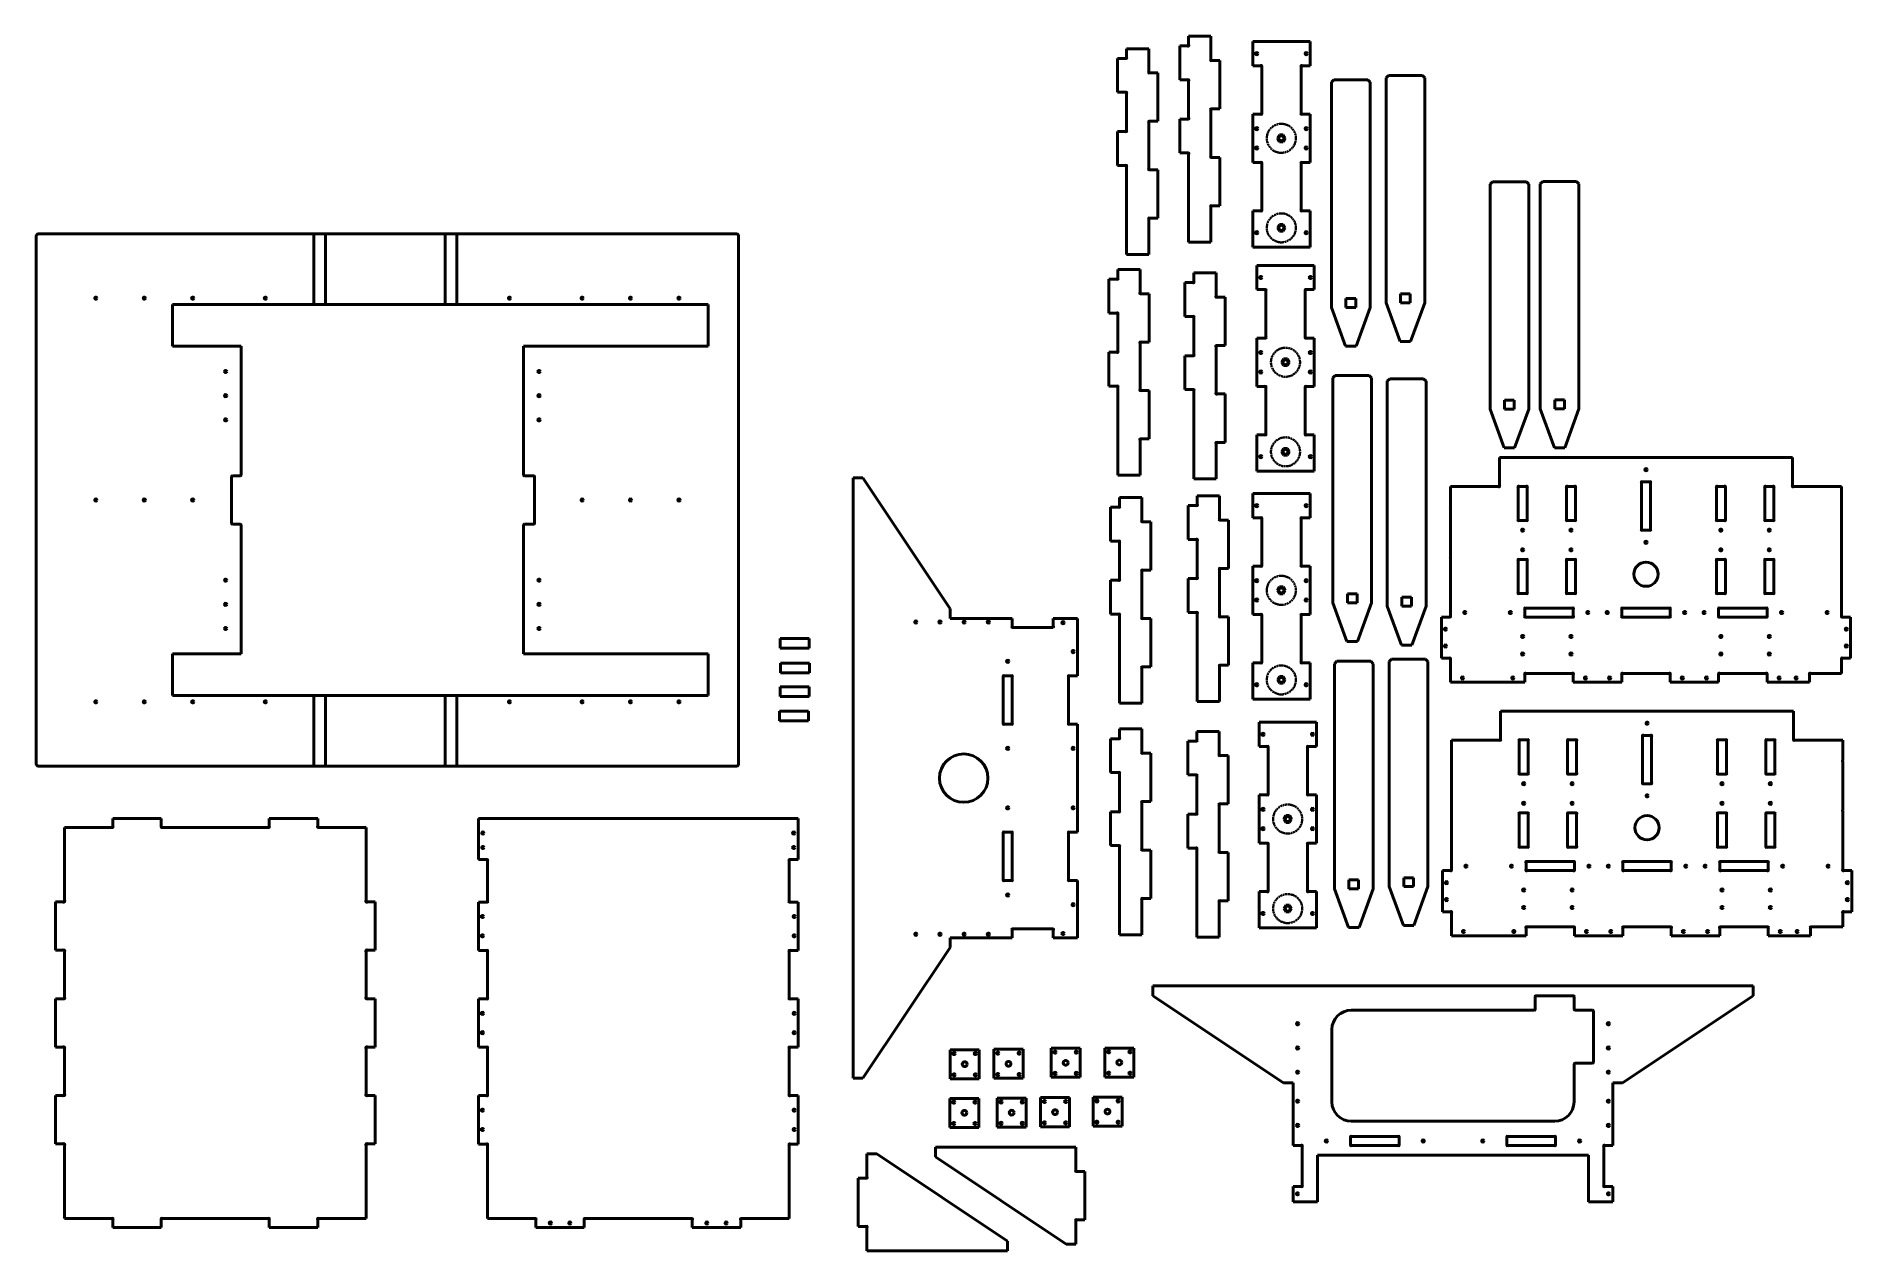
# Model space of a CAD drawing. Header units: millimetres. Extents: x 28 to 3776, y 77 to 2586.
import ezdxf

# ---------------------------------------------------------------- set-up
doc = ezdxf.new("R2010")
doc.units = ezdxf.units.MM
doc.linetypes.add('DASHED', pattern=[0.2068, 0.1655, -0.0413])
doc.layers.add('Masqué (ISO)', color=7, linetype='DASHED', lineweight=35)
doc.layers.add('Visible (ISO)', color=7, linetype='Continuous', lineweight=50)

msp = doc.modelspace()

# ---------------------------------------------------------------- linework, layer by layer
at = {"layer": 'Masqué (ISO)', "ltscale": 25.31909}
for centre in [(2598.7, 2375.2), (2598.7, 2190.2), (2607.3, 1912.6), (2607.3, 1727.6), (2598.7, 1441.4), (2598.7, 1256.4), (2611.8, 969), (2611.8, 784)]:
    msp.add_circle(centre, 30, dxfattribs=at)
at = {"layer": 'Visible (ISO)'}
for p, q in [((2279.2, 2560.3), (2279.2, 2542.5)), ((2325.1, 2560.3), (2279.2, 2560.3)), ((2325.1, 2512.5), (2325.1, 2560.3)), ((2405.1, 2565.9), (2388.8, 2565.9)), ((2388.8, 2565.9), (2388.8, 2495.9)), ((2407.3, 2585.9), (2407.3, 2568.2)), ((2453.2, 2585.9), (2407.3, 2585.9)), ((2453.2, 2538.2), (2453.2, 2585.9)), ((2539.7, 2575.2), (2539.7, 2525.2)), ((2658.2, 2575.2), (2539.7, 2575.2)), ((2658.2, 2525.2), (2658.2, 2575.2)), ((2277, 2540.3), (2260.7, 2540.3)), ((2260.7, 2540.3), (2260.7, 2470.3)), ((2471.8, 2535.9), (2455.4, 2535.9)), ((2471.8, 2435.9), (2471.8, 2535.9)), ((2539.7, 2525.2), (2556, 2525.2)), ((2558.2, 2522.9), (2558.2, 2427.4)), ((2639.6, 2427.4), (2639.6, 2522.9)), ((2641.9, 2525.2), (2658.2, 2525.2)), ((2343.7, 2510.3), (2327.3, 2510.3)), ((2343.7, 2410.3), (2343.7, 2510.3)), ((2388.8, 2495.9), (2405.1, 2495.9)), ((2407.3, 2493.7), (2407.3, 2417.2)), ((2702.2, 2490.9), (2707.2, 2495.9)), ((2702.2, 2490.9), (2702.2, 2025.9)), ((2777.2, 2495.9), (2707.2, 2495.9)), ((2777.2, 2495.9), (2782.2, 2490.9)), ((2782.2, 2025.9), (2782.2, 2490.9)), ((2814.9, 2500.2), (2819.9, 2505.2)), ((2814.9, 2500.2), (2814.9, 2035.2)), ((2889.9, 2505.2), (2819.9, 2505.2)), ((2889.9, 2505.2), (2894.9, 2500.2)), ((2894.9, 2035.2), (2894.9, 2500.2)), ((2260.7, 2470.3), (2277, 2470.3)), ((2279.2, 2468), (2279.2, 2391.5)), ((2325.1, 2312.5), (2325.1, 2408)), ((2327.3, 2410.3), (2343.7, 2410.3)), ((2405.1, 2414.9), (2388.8, 2414.9)), ((2388.8, 2414.9), (2388.8, 2344.9)), ((2453.2, 2338.2), (2453.2, 2433.7)), ((2455.4, 2435.9), (2471.8, 2435.9)), ((2556, 2425.2), (2539.7, 2425.2)), ((2539.7, 2425.2), (2539.7, 2325.2)), ((2658.2, 2425.2), (2641.9, 2425.2)), ((2658.2, 2325.2), (2658.2, 2425.2)), ((2277, 2389.3), (2260.7, 2389.3)), ((2260.7, 2389.3), (2260.7, 2319.3)), ((2590.6, 2375.2), (2594.7, 2382.2)), ((2594.7, 2368.2), (2590.6, 2375.2)), ((2594.7, 2382.2), (2602.8, 2382.2)), ((2602.8, 2368.2), (2594.7, 2368.2)), ((2602.8, 2382.2), (2606.8, 2375.2)), ((2606.8, 2375.2), (2602.8, 2368.2)), ((2388.8, 2344.9), (2405.1, 2344.9)), ((2407.3, 2342.7), (2407.3, 2160.9)), ((2471.8, 2335.9), (2455.4, 2335.9)), ((2471.8, 2235.9), (2471.8, 2335.9)), ((2539.7, 2325.2), (2556, 2325.2)), ((2641.9, 2325.2), (2658.2, 2325.2)), ((2260.7, 2319.3), (2277, 2319.3)), ((2279.2, 2317), (2279.2, 2135.3)), ((2343.7, 2310.3), (2327.3, 2310.3)), ((2343.7, 2210.3), (2343.7, 2310.3)), ((2558.2, 2322.9), (2558.2, 2227.4)), ((2639.6, 2227.4), (2639.6, 2322.9)), ((3029.6, 2280.6), (3034.6, 2285.6)), ((3029.6, 2280.6), (3029.6, 1815.6)), ((3104.6, 2285.6), (3034.6, 2285.6)), ((3104.6, 2285.6), (3109.6, 2280.6)), ((3109.6, 1815.6), (3109.6, 2280.6)), ((3133.3, 2281.1), (3138.3, 2286.1)), ((3133.3, 2281.1), (3133.3, 1816.1)), ((3208.3, 2286.1), (3138.3, 2286.1)), ((3208.3, 2286.1), (3213.3, 2281.1)), ((3213.3, 1816.1), (3213.3, 2281.1)), ((2453.2, 2160.9), (2453.2, 2233.7)), ((2455.4, 2235.9), (2471.8, 2235.9)), ((2556, 2225.2), (2539.7, 2225.2)), ((2539.7, 2225.2), (2539.7, 2150.2)), ((2658.2, 2225.2), (2641.9, 2225.2)), ((2658.2, 2150.2), (2658.2, 2225.2)), ((601, 2178), (33, 2178)), ((601, 2178), (625, 2178)), ((601, 2032), (601, 2178)), ((872, 2178), (625, 2178)), ((625, 2178), (625, 2032)), ((872, 2178), (896, 2178)), ((872, 2032), (872, 2178)), ((1473, 2178), (896, 2178)), ((896, 2178), (896, 2032)), ((2325.1, 2135.3), (2325.1, 2208)), ((2327.3, 2210.3), (2343.7, 2210.3)), ((2590.6, 2190.2), (2594.7, 2197.2)), ((2594.7, 2183.2), (2590.6, 2190.2)), ((2594.7, 2197.2), (2602.8, 2197.2)), ((2602.8, 2183.2), (2594.7, 2183.2)), ((2602.8, 2197.2), (2606.8, 2190.2)), ((2606.8, 2190.2), (2602.8, 2183.2)), ((28, 2173), (28, 1083)), ((1478, 1083), (1478, 2173)), ((2407.3, 2160.9), (2453.2, 2160.9)), ((2539.7, 2150.2), (2658.2, 2150.2)), ((2261, 2104.2), (2261, 2086.4)), ((2306.9, 2104.2), (2261, 2104.2)), ((2279.2, 2135.3), (2325.1, 2135.3)), ((2306.9, 2056.4), (2306.9, 2104.2)), ((2548.2, 2112.6), (2548.2, 2062.6)), ((2666.7, 2112.6), (2548.2, 2112.6)), ((2666.7, 2062.6), (2666.7, 2112.6)), ((2258.8, 2084.2), (2242.5, 2084.2)), ((2242.5, 2084.2), (2242.5, 2014.2)), ((2415.8, 2077.1), (2399.5, 2077.1)), ((2399.5, 2077.1), (2399.5, 2007.1)), ((2418.1, 2097.1), (2418.1, 2079.3)), ((2463.9, 2097.1), (2418.1, 2097.1)), ((2463.9, 2049.3), (2463.9, 2097.1)), ((2548.2, 2062.6), (2564.5, 2062.6)), ((2650.4, 2062.6), (2666.7, 2062.6)), ((309, 1946), (309, 2032)), ((309, 2032), (601, 2032)), ((625, 2032), (601, 2032)), ((625, 2032), (872, 2032)), ((896, 2032), (872, 2032)), ((896, 2032), (1415, 2032)), ((1415, 2032), (1415, 1946)), ((2325.5, 2054.2), (2309.1, 2054.2)), ((2325.5, 1954.2), (2325.5, 2054.2)), ((2482.5, 2047.1), (2466.1, 2047.1)), ((2482.5, 1947.1), (2482.5, 2047.1)), ((2566.8, 2060.3), (2566.8, 1964.8)), ((2648.2, 1964.8), (2648.2, 2060.3)), ((2702.2, 2025.9), (2731.3, 1945.9)), ((2732.2, 2025.9), (2732.2, 2044.4)), ((2732.2, 2044.4), (2752.2, 2044.4)), ((2752.2, 2025.9), (2732.2, 2025.9)), ((2752.2, 2044.4), (2752.2, 2025.9)), ((2753.1, 1945.9), (2782.2, 2025.9)), ((2814.9, 2035.2), (2844, 1955.2)), ((2844.9, 2035.2), (2844.9, 2053.7)), ((2844.9, 2053.7), (2864.9, 2053.7)), ((2864.9, 2035.2), (2844.9, 2035.2)), ((2864.9, 2053.7), (2864.9, 2035.2)), ((2865.7, 1955.2), (2894.9, 2035.2)), ((2242.5, 2014.2), (2258.8, 2014.2)), ((2261, 2012), (2261, 1935.4)), ((2399.5, 2007.1), (2415.8, 2007.1)), ((2418.1, 2004.8), (2418.1, 1928.3)), ((2306.9, 1856.4), (2306.9, 1952)), ((2309.1, 1954.2), (2325.5, 1954.2)), ((2564.5, 1962.6), (2548.2, 1962.6)), ((2548.2, 1962.6), (2548.2, 1862.6)), ((2666.7, 1962.6), (2650.4, 1962.6)), ((2666.7, 1862.6), (2666.7, 1962.6)), ((2844, 1955.2), (2865.7, 1955.2)), ((451, 1946), (309, 1946)), ((451, 1680), (451, 1946)), ((1415, 1946), (1034, 1946)), ((1034, 1946), (1034, 1680)), ((2258.8, 1933.2), (2242.5, 1933.2)), ((2242.5, 1933.2), (2242.5, 1863.2)), ((2415.8, 1926.1), (2399.5, 1926.1)), ((2399.5, 1926.1), (2399.5, 1856.1)), ((2463.9, 1849.3), (2463.9, 1944.8)), ((2466.1, 1947.1), (2482.5, 1947.1)), ((2599.2, 1912.6), (2603.2, 1919.6)), ((2603.2, 1905.6), (2599.2, 1912.6)), ((2603.2, 1919.6), (2611.3, 1919.6)), ((2611.3, 1919.6), (2615.4, 1912.6)), ((2615.4, 1912.6), (2611.3, 1905.6)), ((2731.3, 1945.9), (2753.1, 1945.9)), ((2611.3, 1905.6), (2603.2, 1905.6)), ((2705, 1880.4), (2710, 1885.4)), ((2705, 1880.4), (2705, 1415.4)), ((2780, 1885.4), (2710, 1885.4)), ((2780, 1885.4), (2785, 1880.4)), ((2785, 1415.4), (2785, 1880.4)), ((2817.5, 1873.4), (2822.5, 1878.4)), ((2892.5, 1878.4), (2822.5, 1878.4)), ((2892.5, 1878.4), (2897.5, 1873.4)), ((2242.5, 1863.2), (2258.8, 1863.2)), ((2261, 1861), (2261, 1679.2)), ((2325.5, 1854.2), (2309.1, 1854.2)), ((2325.5, 1754.2), (2325.5, 1854.2)), ((2399.5, 1856.1), (2415.8, 1856.1)), ((2418.1, 1853.8), (2418.1, 1672.1)), ((2482.5, 1847.1), (2466.1, 1847.1)), ((2482.5, 1747.1), (2482.5, 1847.1)), ((2548.2, 1862.6), (2564.5, 1862.6)), ((2566.8, 1860.3), (2566.8, 1764.8)), ((2648.2, 1764.8), (2648.2, 1860.3)), ((2650.4, 1862.6), (2666.7, 1862.6)), ((2817.5, 1873.4), (2817.5, 1408.4)), ((2897.5, 1408.4), (2897.5, 1873.4)), ((3029.6, 1815.6), (3058.7, 1735.6)), ((3059.6, 1815.6), (3059.6, 1834.1)), ((3059.6, 1834.1), (3079.6, 1834.1)), ((3079.6, 1815.6), (3059.6, 1815.6)), ((3079.6, 1834.1), (3079.6, 1815.6)), ((3080.4, 1735.6), (3109.6, 1815.6)), ((3133.3, 1816.1), (3162.4, 1736.1)), ((3163.3, 1816.1), (3163.3, 1834.7)), ((3163.3, 1834.7), (3183.3, 1834.7)), ((3183.3, 1816.1), (3163.3, 1816.1)), ((3183.3, 1834.7), (3183.3, 1816.1)), ((3184.2, 1736.1), (3213.3, 1816.1)), ((2564.5, 1762.6), (2548.2, 1762.6)), ((2548.2, 1762.6), (2548.2, 1687.6)), ((2666.7, 1762.6), (2650.4, 1762.6)), ((2666.7, 1687.6), (2666.7, 1762.6)), ((2306.9, 1679.2), (2306.9, 1752)), ((2309.1, 1754.2), (2325.5, 1754.2)), ((2463.9, 1672.1), (2463.9, 1744.8)), ((2466.1, 1747.1), (2482.5, 1747.1)), ((2599.2, 1727.6), (2603.2, 1734.6)), ((2603.2, 1720.6), (2599.2, 1727.6)), ((2603.2, 1734.6), (2611.3, 1734.6)), ((2611.3, 1734.6), (2615.4, 1727.6)), ((2615.4, 1727.6), (2611.3, 1720.6)), ((3058.7, 1735.6), (3080.4, 1735.6)), ((3162.4, 1736.1), (3184.2, 1736.1)), ((2548.2, 1687.6), (2666.7, 1687.6)), ((2611.3, 1720.6), (2603.2, 1720.6)), ((3654.1, 1715.7), (3049.1, 1715.7)), ((3049.1, 1715.7), (3049.1, 1657.9)), ((3654.1, 1657.9), (3654.1, 1715.7)), ((431, 1580), (431, 1676)), ((433, 1678), (449, 1678)), ((1036, 1678), (1055, 1678)), ((1057, 1676), (1057, 1580)), ((1734.9, 1673.5), (1714.9, 1673.5)), ((1714.9, 1673.5), (1714.9, 433.5)), ((1914.9, 1403.5), (1734.9, 1673.5)), ((2261, 1679.2), (2306.9, 1679.2)), ((2418.1, 1672.1), (2463.9, 1672.1)), ((3046.9, 1655.7), (2947.7, 1655.7)), ((2947.7, 1655.7), (2947.7, 1613.5)), ((3087.7, 1588), (3087.7, 1654)), ((3089.9, 1656.2), (3104, 1656.2)), ((3106.2, 1654), (3106.2, 1588)), ((3187.6, 1588), (3187.6, 1654)), ((3189.8, 1656.2), (3203.9, 1656.2)), ((3206.2, 1654), (3206.2, 1588)), ((3342.3, 1568), (3342.3, 1663.4)), ((3344.6, 1665.7), (3358.6, 1665.7)), ((3360.9, 1663.4), (3360.9, 1568)), ((3497.1, 1588), (3497.1, 1654)), ((3499.3, 1656.2), (3513.4, 1656.2)), ((3515.6, 1654), (3515.6, 1588)), ((3597, 1588), (3597, 1654)), ((3599.2, 1656.2), (3613.3, 1656.2)), ((3615.6, 1654), (3615.6, 1588)), ((3755.6, 1655.7), (3656.3, 1655.7)), ((3755.6, 1613.5), (3755.6, 1655.7)), ((2262.4, 1613.2), (2246.1, 1613.2)), ((2246.1, 1613.2), (2246.1, 1543.2)), ((2264.6, 1633.2), (2264.6, 1615.4)), ((2310.5, 1633.2), (2264.6, 1633.2)), ((2310.5, 1585.4), (2310.5, 1633.2)), ((2422.9, 1616.7), (2406.6, 1616.7)), ((2406.6, 1616.7), (2406.6, 1546.7)), ((2425.2, 1636.7), (2425.2, 1619)), ((2471, 1636.7), (2425.2, 1636.7)), ((2471, 1589), (2471, 1636.7)), ((2539.7, 1641.4), (2539.7, 1591.4)), ((2658.2, 1641.4), (2539.7, 1641.4)), ((2658.2, 1591.4), (2658.2, 1641.4)), ((449, 1578), (433, 1578)), ((451, 1310), (451, 1576)), ((1034, 1576), (1034, 1310)), ((1055, 1578), (1036, 1578)), ((2329.1, 1583.2), (2312.7, 1583.2)), ((2329.1, 1483.2), (2329.1, 1583.2)), ((2489.6, 1586.7), (2473.3, 1586.7)), ((2489.6, 1486.7), (2489.6, 1586.7)), ((2539.7, 1591.4), (2556, 1591.4)), ((2558.2, 1589.2), (2558.2, 1493.7)), ((2639.6, 1493.7), (2639.6, 1589.2)), ((2641.9, 1591.4), (2658.2, 1591.4)), ((2947.7, 1611.3), (2947.7, 1511.3)), ((3104, 1585.7), (3089.9, 1585.7)), ((3203.9, 1585.7), (3189.8, 1585.7)), ((3513.4, 1585.7), (3499.3, 1585.7)), ((3613.3, 1585.7), (3599.2, 1585.7)), ((3755.6, 1511.3), (3755.6, 1611.3)), ((2246.1, 1543.2), (2262.4, 1543.2)), ((2264.6, 1540.9), (2264.6, 1464.4)), ((2406.6, 1546.7), (2422.9, 1546.7)), ((2425.2, 1544.5), (2425.2, 1468)), ((3358.6, 1565.7), (3344.6, 1565.7)), ((2947.7, 1509.1), (2947.7, 1388.4)), ((3087.7, 1437), (3087.7, 1503)), ((3089.9, 1505.2), (3104, 1505.2)), ((3106.2, 1503), (3106.2, 1437)), ((3187.6, 1437), (3187.6, 1503)), ((3189.8, 1505.2), (3203.9, 1505.2)), ((3206.2, 1503), (3206.2, 1437)), ((3497.1, 1437), (3497.1, 1503)), ((3499.3, 1505.2), (3513.4, 1505.2)), ((3515.6, 1503), (3515.6, 1437)), ((3597, 1437), (3597, 1503)), ((3599.2, 1505.2), (3613.3, 1505.2)), ((3615.6, 1503), (3615.6, 1437)), ((3755.6, 1388.4), (3755.6, 1509.1)), ((2262.4, 1462.2), (2246.1, 1462.2)), ((2246.1, 1462.2), (2246.1, 1392.2)), ((2310.5, 1385.4), (2310.5, 1480.9)), ((2312.7, 1483.2), (2329.1, 1483.2)), ((2422.9, 1465.7), (2406.6, 1465.7)), ((2406.6, 1465.7), (2406.6, 1395.7)), ((2471, 1389), (2471, 1484.5)), ((2473.3, 1486.7), (2489.6, 1486.7)), ((2556, 1491.4), (2539.7, 1491.4)), ((2539.7, 1491.4), (2539.7, 1391.4)), ((2658.2, 1491.4), (2641.9, 1491.4)), ((2658.2, 1391.4), (2658.2, 1491.4)), ((2590.6, 1441.4), (2594.7, 1448.4)), ((2594.7, 1434.4), (2590.6, 1441.4)), ((2594.7, 1448.4), (2602.8, 1448.4)), ((2602.8, 1434.4), (2594.7, 1434.4)), ((2602.8, 1448.4), (2606.8, 1441.4)), ((2606.8, 1441.4), (2602.8, 1434.4)), ((2735, 1415.4), (2735, 1433.9)), ((2735, 1433.9), (2755, 1433.9)), ((2755, 1433.9), (2755, 1415.4)), ((2847.5, 1408.4), (2847.5, 1427)), ((2847.5, 1427), (2867.5, 1427)), ((2867.5, 1427), (2867.5, 1408.4)), ((3104, 1434.7), (3089.9, 1434.7)), ((3203.9, 1434.7), (3189.8, 1434.7)), ((3513.4, 1434.7), (3499.3, 1434.7)), ((3613.3, 1434.7), (3599.2, 1434.7)), ((1914.9, 1383.5), (1914.9, 1403.5)), ((2246.1, 1392.2), (2262.4, 1392.2)), ((2264.6, 1389.9), (2264.6, 1208.2)), ((2406.6, 1395.7), (2422.9, 1395.7)), ((2425.2, 1393.5), (2425.2, 1211.7)), ((2539.7, 1391.4), (2556, 1391.4)), ((2558.2, 1389.2), (2558.2, 1293.7)), ((2639.6, 1293.7), (2639.6, 1389.2)), ((2641.9, 1391.4), (2658.2, 1391.4)), ((2705, 1415.4), (2734.1, 1335.4)), ((2755, 1415.4), (2735, 1415.4)), ((2755.9, 1335.4), (2785, 1415.4)), ((2817.5, 1408.4), (2846.6, 1328.4)), ((2867.5, 1408.4), (2847.5, 1408.4)), ((2868.4, 1328.4), (2897.5, 1408.4)), ((3101.6, 1388.4), (3101.6, 1402.5)), ((3103.8, 1404.7), (3199.4, 1404.7)), ((3201.6, 1402.5), (3201.6, 1388.4)), ((3301.6, 1388.4), (3301.6, 1402.5)), ((3303.8, 1404.7), (3399.4, 1404.7)), ((3401.6, 1402.5), (3401.6, 1388.4)), ((3501.6, 1388.4), (3501.6, 1402.5)), ((3503.8, 1404.7), (3599.4, 1404.7)), ((3601.6, 1402.5), (3601.6, 1388.4)), ((2042.9, 1383.5), (1914.9, 1383.5)), ((2042.9, 1367.2), (2042.9, 1383.5)), ((2127.9, 1364.9), (2045.1, 1364.9)), ((2127.9, 1383.5), (2127.9, 1367.2)), ((2177.9, 1383.5), (2127.9, 1383.5)), ((2177.9, 1264.9), (2177.9, 1383.5)), ((2329.1, 1383.2), (2312.7, 1383.2)), ((2329.1, 1283.2), (2329.1, 1383.2)), ((2489.6, 1386.7), (2473.3, 1386.7)), ((2489.6, 1286.7), (2489.6, 1386.7)), ((2929.1, 1386.2), (2929.1, 1301.4)), ((2945.4, 1386.2), (2929.1, 1386.2)), ((3199.4, 1386.2), (3103.8, 1386.2)), ((3399.4, 1386.2), (3303.8, 1386.2)), ((3599.4, 1386.2), (3503.8, 1386.2)), ((3774.1, 1386.2), (3757.8, 1386.2)), ((3774.1, 1301.4), (3774.1, 1386.2)), ((1563.9, 1342.1), (1623.9, 1342.1)), ((1563.9, 1342.1), (1563.9, 1322.1)), ((1563.9, 1322.1), (1623.9, 1322.1)), ((1623.9, 1342.1), (1623.9, 1322.1)), ((2734.1, 1335.4), (2755.9, 1335.4)), ((2846.6, 1328.4), (2868.4, 1328.4)), ((309, 1224), (309, 1310)), ((309, 1310), (451, 1310)), ((1034, 1310), (1415, 1310)), ((1415, 1310), (1415, 1224)), ((1564.7, 1291.3), (1624.7, 1291.3)), ((1564.7, 1291.3), (1564.7, 1271.3)), ((1624.7, 1291.3), (1624.7, 1271.3)), ((2310.5, 1208.2), (2310.5, 1280.9)), ((2312.7, 1283.2), (2329.1, 1283.2)), ((2471, 1211.7), (2471, 1284.5)), ((2473.3, 1286.7), (2489.6, 1286.7)), ((2556, 1291.4), (2539.7, 1291.4)), ((2539.7, 1291.4), (2539.7, 1216.4)), ((2658.2, 1291.4), (2641.9, 1291.4)), ((2658.2, 1216.4), (2658.2, 1291.4)), ((2708.3, 1289.8), (2713.3, 1294.8)), ((2708.3, 1289.8), (2708.3, 824.8)), ((2783.3, 1294.8), (2713.3, 1294.8)), ((2783.3, 1294.8), (2788.3, 1289.8)), ((2788.3, 824.8), (2788.3, 1289.8)), ((2821.5, 1294.3), (2826.5, 1299.3)), ((2821.5, 1294.3), (2821.5, 829.3)), ((2896.5, 1299.3), (2826.5, 1299.3)), ((2896.5, 1299.3), (2901.5, 1294.3)), ((2901.5, 829.3), (2901.5, 1294.3)), ((2929.1, 1301.4), (2945.4, 1301.4)), ((2947.7, 1299.1), (2947.7, 1251.4)), ((3755.6, 1269.9), (3755.6, 1299.1)), ((3757.8, 1301.4), (3774.1, 1301.4)), ((1563.8, 1242.3), (1623.8, 1242.3)), ((1563.8, 1242.3), (1563.8, 1222.3)), ((1564.7, 1271.3), (1624.7, 1271.3)), ((1623.8, 1242.3), (1623.8, 1222.3)), ((2024.5, 1167.2), (2024.5, 1262.6)), ((2026.8, 1264.9), (2040.8, 1264.9)), ((2043.1, 1262.6), (2043.1, 1167.2)), ((2159.3, 1167.2), (2159.3, 1262.6)), ((2161.6, 1264.9), (2177.9, 1264.9)), ((2590.6, 1256.4), (2594.7, 1263.4)), ((2594.7, 1249.4), (2590.6, 1256.4)), ((2594.7, 1263.4), (2602.8, 1263.4)), ((2602.8, 1249.4), (2594.7, 1249.4)), ((2602.8, 1263.4), (2606.8, 1256.4)), ((2606.8, 1256.4), (2602.8, 1249.4)), ((2947.7, 1251.4), (3101.6, 1251.4)), ((3101.6, 1251.4), (3101.6, 1267.7)), ((3103.9, 1269.9), (3199.3, 1269.9)), ((3201.6, 1267.7), (3201.6, 1251.4)), ((3201.6, 1251.4), (3301.6, 1251.4)), ((3301.6, 1251.4), (3301.6, 1267.7)), ((3303.9, 1269.9), (3399.3, 1269.9)), ((3401.6, 1267.7), (3401.6, 1251.4)), ((3401.6, 1251.4), (3501.6, 1251.4)), ((3501.6, 1251.4), (3501.6, 1267.7)), ((3503.9, 1269.9), (3599.3, 1269.9)), ((3601.6, 1267.7), (3601.6, 1251.4)), ((3601.6, 1251.4), (3689.1, 1251.4)), ((3689.1, 1251.4), (3689.1, 1267.7)), ((3691.4, 1269.9), (3755.6, 1269.9)), ((601, 1224), (309, 1224)), ((601, 1078), (601, 1224)), ((601, 1224), (625, 1224)), ((625, 1224), (625, 1078)), ((872, 1224), (625, 1224)), ((872, 1224), (896, 1224)), ((872, 1078), (872, 1224)), ((896, 1224), (896, 1078)), ((1415, 1224), (896, 1224)), ((1563.8, 1222.3), (1623.8, 1222.3)), ((2264.6, 1208.2), (2310.5, 1208.2)), ((2425.2, 1211.7), (2471, 1211.7)), ((2539.7, 1216.4), (2658.2, 1216.4)), ((1562.6, 1191.7), (1622.6, 1191.7)), ((1562.6, 1191.7), (1562.6, 1171.7)), ((1562.6, 1171.7), (1622.6, 1171.7)), ((1622.6, 1191.7), (1622.6, 1171.7)), ((2040.8, 1164.9), (2026.8, 1164.9)), ((2177.9, 1164.9), (2161.6, 1164.9)), ((2177.9, 942), (2177.9, 1164.9)), ((2552.8, 1169), (2552.8, 1119)), ((2671.3, 1169), (2552.8, 1169)), ((2671.3, 1119), (2671.3, 1169)), ((3656.4, 1191.9), (3051.4, 1191.9)), ((3051.4, 1191.9), (3051.4, 1134.2)), ((3656.4, 1134.2), (3656.4, 1191.9)), ((2262.4, 1135), (2246.1, 1135)), ((2246.1, 1135), (2246.1, 1065)), ((2264.6, 1155), (2264.6, 1137.2)), ((2310.5, 1155), (2264.6, 1155)), ((2310.5, 1107.2), (2310.5, 1155)), ((2422.1, 1130.1), (2405.8, 1130.1)), ((2405.8, 1130.1), (2405.8, 1060.1)), ((2424.4, 1150.1), (2424.4, 1132.4)), ((2470.2, 1150.1), (2424.4, 1150.1)), ((2470.2, 1102.4), (2470.2, 1150.1)), ((3049.1, 1131.9), (2949.9, 1131.9)), ((2949.9, 1131.9), (2949.9, 1089.8)), ((3089.9, 1064.2), (3089.9, 1130.2)), ((3092.1, 1132.5), (3106.2, 1132.5)), ((3108.5, 1130.2), (3108.5, 1064.2)), ((3189.9, 1064.2), (3189.9, 1130.2)), ((3192.1, 1132.5), (3206.2, 1132.5)), ((3208.4, 1130.2), (3208.4, 1064.2)), ((3344.6, 1044.2), (3344.6, 1139.7)), ((3346.8, 1141.9), (3360.9, 1141.9)), ((3363.1, 1139.7), (3363.1, 1044.2)), ((3499.3, 1064.2), (3499.3, 1130.2)), ((3501.5, 1132.5), (3515.6, 1132.5)), ((3517.9, 1130.2), (3517.9, 1064.2)), ((3599.3, 1064.2), (3599.3, 1130.2)), ((3601.5, 1132.5), (3615.6, 1132.5)), ((3617.8, 1130.2), (3617.8, 1064.2)), ((3757.8, 1131.9), (3658.6, 1131.9)), ((3757.8, 1089.8), (3757.8, 1131.9)), ((2329.1, 1105), (2312.7, 1105)), ((2329.1, 1005), (2329.1, 1105)), ((2488.8, 1100.1), (2472.5, 1100.1)), ((2488.8, 1000.1), (2488.8, 1100.1)), ((2552.8, 1119), (2569.1, 1119)), ((2571.3, 1116.8), (2571.3, 1021.3)), ((2652.7, 1021.3), (2652.7, 1116.8)), ((2655, 1119), (2671.3, 1119)), ((2949.9, 1087.5), (2949.9, 987.5)), ((3757.8, 987.5), (3757.8, 1087.5)), ((33, 1078), (601, 1078)), ((625, 1078), (601, 1078)), ((625, 1078), (872, 1078)), ((896, 1078), (872, 1078)), ((896, 1078), (1473, 1078)), ((2246.1, 1065), (2262.4, 1065)), ((2264.6, 1062.7), (2264.6, 986.2)), ((2405.8, 1060.1), (2422.1, 1060.1)), ((2424.4, 1057.9), (2424.4, 981.4)), ((3106.2, 1062), (3092.1, 1062)), ((3206.2, 1062), (3192.1, 1062)), ((3515.6, 1062), (3501.5, 1062)), ((3615.6, 1062), (3601.5, 1062)), ((2569.1, 1019), (2552.8, 1019)), ((2552.8, 1019), (2552.8, 919)), ((2671.3, 1019), (2655, 1019)), ((2671.3, 919), (2671.3, 1019)), ((3360.9, 1041.9), (3346.8, 1041.9)), ((2262.4, 984), (2246.1, 984)), ((2246.1, 984), (2246.1, 914)), ((2310.5, 907.2), (2310.5, 1002.7)), ((2312.7, 1005), (2329.1, 1005)), ((2422.1, 979.1), (2405.8, 979.1)), ((2405.8, 979.1), (2405.8, 909.1)), ((2470.2, 902.4), (2470.2, 997.9)), ((2472.5, 1000.1), (2488.8, 1000.1)), ((2603.8, 969), (2607.8, 976)), ((2607.8, 976), (2615.9, 976)), ((2615.9, 976), (2619.9, 969)), ((2949.9, 985.3), (2949.9, 864.7)), ((3089.9, 913.2), (3089.9, 979.2)), ((3092.1, 981.5), (3106.2, 981.5)), ((3108.5, 979.2), (3108.5, 913.2)), ((3189.9, 913.2), (3189.9, 979.2)), ((3192.1, 981.5), (3206.2, 981.5)), ((3208.4, 979.2), (3208.4, 913.2)), ((3499.3, 913.2), (3499.3, 979.2)), ((3501.5, 981.5), (3515.6, 981.5)), ((3517.9, 979.2), (3517.9, 913.2)), ((3599.3, 913.2), (3599.3, 979.2)), ((3601.5, 981.5), (3615.6, 981.5)), ((3617.8, 979.2), (3617.8, 913.2)), ((3757.8, 864.7), (3757.8, 985.3)), ((183.8, 951.8), (86.1, 951.8)), ((86.1, 951.8), (86.1, 801.1)), ((186.1, 970.4), (186.1, 954.1)), ((286.1, 970.4), (186.1, 970.4)), ((286.1, 954.1), (286.1, 970.4)), ((506.7, 951.8), (288.3, 951.8)), ((509, 970.4), (509, 954.1)), ((609, 970.4), (509, 970.4)), ((609, 954.1), (609, 970.4)), ((709, 951.8), (611.2, 951.8)), ((709, 801.1), (709, 951.8)), ((940.9, 970.1), (940.9, 885.1)), ((1600.9, 970.1), (940.9, 970.1)), ((1600.9, 885.1), (1600.9, 970.1)), ((2024.5, 844.3), (2024.5, 939.7)), ((2026.8, 942), (2040.8, 942)), ((2043.1, 939.7), (2043.1, 844.3)), ((2159.3, 844.3), (2159.3, 939.7)), ((2161.6, 942), (2177.9, 942)), ((2607.8, 962), (2603.8, 969)), ((2615.9, 962), (2607.8, 962)), ((2619.9, 969), (2615.9, 962)), ((2246.1, 914), (2262.4, 914)), ((2264.6, 911.7), (2264.6, 730)), ((2329.1, 905), (2312.7, 905)), ((2329.1, 805), (2329.1, 905)), ((2405.8, 909.1), (2422.1, 909.1)), ((2424.4, 906.9), (2424.4, 725.1)), ((2488.8, 900.1), (2472.5, 900.1)), ((2488.8, 800.1), (2488.8, 900.1)), ((2552.8, 919), (2569.1, 919)), ((2571.3, 916.8), (2571.3, 821.3)), ((2652.7, 821.3), (2652.7, 916.8)), ((2655, 919), (2671.3, 919)), ((3106.2, 911), (3092.1, 911)), ((3206.2, 911), (3192.1, 911)), ((3515.6, 911), (3501.5, 911)), ((3615.6, 911), (3601.5, 911)), ((940.9, 885.1), (957.2, 885.1)), ((959.5, 882.8), (959.5, 799.8)), ((1582.4, 799.8), (1582.4, 882.8)), ((1584.7, 885.1), (1600.9, 885.1)), ((2931.4, 862.4), (2931.4, 777.6)), ((2947.7, 862.4), (2931.4, 862.4)), ((3103.9, 864.7), (3103.9, 878.7)), ((3106.1, 881), (3201.6, 881)), ((3201.6, 862.4), (3106.1, 862.4)), ((3203.9, 878.7), (3203.9, 864.7)), ((3303.9, 864.7), (3303.9, 878.7)), ((3306.1, 881), (3401.6, 881)), ((3401.6, 862.4), (3306.1, 862.4)), ((3403.9, 878.7), (3403.9, 864.7)), ((3503.9, 864.7), (3503.9, 878.7)), ((3506.1, 881), (3601.6, 881)), ((3601.6, 862.4), (3506.1, 862.4)), ((3603.9, 878.7), (3603.9, 864.7)), ((3776.4, 862.4), (3760, 862.4)), ((3776.4, 777.6), (3776.4, 862.4)), ((2040.8, 842), (2026.8, 842)), ((2177.9, 842), (2161.6, 842)), ((2177.9, 723.5), (2177.9, 842)), ((2708.3, 824.8), (2737.5, 744.8)), ((2738.3, 824.8), (2738.3, 843.4)), ((2738.3, 843.4), (2758.3, 843.4)), ((2758.3, 824.8), (2738.3, 824.8)), ((2758.3, 843.4), (2758.3, 824.8)), ((2759.2, 744.8), (2788.3, 824.8)), ((2821.5, 829.3), (2850.6, 749.3)), ((2851.5, 829.3), (2851.5, 847.8)), ((2851.5, 847.8), (2871.5, 847.8)), ((2871.5, 829.3), (2851.5, 829.3)), ((2871.5, 847.8), (2871.5, 829.3)), ((2872.4, 749.3), (2901.5, 829.3)), ((67.5, 797.9), (67.5, 697.9)), ((82.9, 797.9), (67.5, 797.9)), ((727.5, 797.9), (712.1, 797.9)), ((727.5, 697.9), (727.5, 797.9)), ((957.2, 797.6), (940.9, 797.6)), ((940.9, 797.6), (940.9, 697.6)), ((1600.9, 797.6), (1584.6, 797.6)), ((1600.9, 697.6), (1600.9, 797.6)), ((2310.5, 730), (2310.5, 802.7)), ((2312.7, 805), (2329.1, 805)), ((2470.2, 725.1), (2470.2, 797.9)), ((2472.5, 800.1), (2488.8, 800.1)), ((2569.1, 819), (2552.8, 819)), ((2552.8, 819), (2552.8, 744)), ((2603.8, 784), (2607.8, 791)), ((2607.8, 791), (2615.9, 791)), ((2615.9, 791), (2619.9, 784)), ((2671.3, 819), (2655, 819)), ((2671.3, 744), (2671.3, 819)), ((2607.8, 777), (2603.8, 784)), ((2615.9, 777), (2607.8, 777)), ((2619.9, 784), (2615.9, 777)), ((2931.4, 777.6), (2947.6, 777.6)), ((2949.9, 775.4), (2949.9, 727.6)), ((3757.8, 746.2), (3757.8, 775.4)), ((3760.1, 777.6), (3776.4, 777.6)), ((1914.9, 703.5), (1914.9, 723.5)), ((1914.9, 723.5), (2042.9, 723.5)), ((2042.9, 723.5), (2042.9, 739.7)), ((2045.1, 742), (2125.6, 742)), ((2127.9, 739.7), (2127.9, 723.5)), ((2127.9, 723.5), (2177.9, 723.5)), ((2264.6, 730), (2310.5, 730)), ((2424.4, 725.1), (2470.2, 725.1)), ((2552.8, 744), (2671.3, 744)), ((2737.5, 744.8), (2759.2, 744.8)), ((2850.6, 749.3), (2872.4, 749.3)), ((2949.9, 727.6), (3103.9, 727.6)), ((3103.9, 727.6), (3103.9, 743.9)), ((3106.1, 746.2), (3201.6, 746.2)), ((3203.9, 743.9), (3203.9, 727.6)), ((3203.9, 727.6), (3303.9, 727.6)), ((3303.9, 727.6), (3303.9, 743.9)), ((3306.1, 746.2), (3401.6, 746.2)), ((3403.9, 743.9), (3403.9, 727.6)), ((3403.9, 727.6), (3503.9, 727.6)), ((3503.9, 727.6), (3503.9, 743.9)), ((3506.1, 746.2), (3601.6, 746.2)), ((3603.9, 743.9), (3603.9, 727.6)), ((3603.9, 727.6), (3691.4, 727.6)), ((3691.4, 727.6), (3691.4, 743.9)), ((3693.6, 746.2), (3757.8, 746.2)), ((67.5, 697.9), (82.9, 697.9)), ((86.1, 694.7), (86.1, 601.1)), ((709, 601.1), (709, 694.7)), ((712.1, 697.9), (727.5, 697.9)), ((940.9, 697.6), (957.2, 697.6)), ((959.5, 695.3), (959.5, 599.8)), ((1582.4, 599.8), (1582.4, 695.3)), ((1584.6, 697.6), (1600.9, 697.6)), ((1734.9, 433.5), (1914.9, 703.5)), ((3573.1, 624.1), (2333.1, 624.1)), ((2333.1, 624.1), (2333.1, 604.1)), ((2333.1, 604.1), (2603.1, 424.1)), ((3123.1, 576.1), (3123.1, 602.1)), ((3125.1, 604.1), (3201.1, 604.1)), ((3203.1, 602.1), (3203.1, 576.1)), ((3303.1, 424.1), (3573.1, 604.1)), ((3573.1, 604.1), (3573.1, 624.1)), ((67.5, 597.9), (67.5, 497.9)), ((82.9, 597.9), (67.5, 597.9)), ((727.5, 597.9), (712.1, 597.9)), ((727.5, 497.9), (727.5, 597.9)), ((957.2, 597.6), (940.9, 597.6)), ((940.9, 597.6), (940.9, 497.6)), ((1600.9, 597.6), (1584.6, 597.6)), ((1600.9, 497.6), (1600.9, 597.6)), ((2743.1, 574.1), (3121.1, 574.1)), ((3205.1, 574.1), (3241.1, 574.1)), ((3243.1, 572.1), (3243.1, 466.8)), ((2703.1, 384.8), (2703.1, 534.1)), ((67.5, 497.9), (82.9, 497.9)), ((86.1, 494.7), (86.1, 401.1)), ((709, 401.1), (709, 494.7)), ((712.1, 497.9), (727.5, 497.9)), ((940.9, 497.6), (957.2, 497.6)), ((959.5, 495.3), (959.5, 399.8)), ((1582.4, 399.8), (1582.4, 495.3)), ((1584.6, 497.6), (1600.9, 497.6)), ((1915, 492.5), (1915, 432.5)), ((1975, 492.5), (1915, 492.5)), ((1975, 432.5), (1975, 492.5)), ((2005.4, 493.4), (2065.4, 493.4)), ((2005.4, 433.4), (2005.4, 493.4)), ((2065.4, 493.4), (2065.4, 433.4)), ((2123.4, 495.5), (2183.4, 495.5)), ((2123.4, 435.5), (2123.4, 495.5)), ((2183.4, 495.5), (2183.4, 435.5)), ((2234.3, 496), (2294.3, 496)), ((2234.3, 436), (2234.3, 496)), ((2294.3, 496), (2294.3, 436)), ((3203.1, 462.8), (3203.1, 384.8)), ((3241.1, 464.8), (3205.1, 464.8)), ((1714.9, 433.5), (1734.9, 433.5)), ((1915, 432.5), (1975, 432.5)), ((2065.4, 433.4), (2005.4, 433.4)), ((2183.4, 435.5), (2123.4, 435.5)), ((2294.3, 436), (2234.3, 436)), ((2603.1, 424.1), (2623.1, 424.1)), ((2623.1, 424.1), (2623.1, 294.8)), ((3283.1, 424.1), (3283.1, 294.8)), ((3283.1, 424.1), (3303.1, 424.1)), ((67.5, 397.9), (67.5, 297.9)), ((82.9, 397.9), (67.5, 397.9)), ((727.5, 397.9), (712.1, 397.9)), ((727.5, 297.9), (727.5, 397.9)), ((957.2, 397.6), (940.9, 397.6)), ((940.9, 397.6), (940.9, 297.6)), ((1600.9, 397.6), (1584.6, 397.6)), ((1600.9, 297.6), (1600.9, 397.6)), ((1914.3, 392), (1914.3, 332)), ((1974.3, 392), (1914.3, 392)), ((1974.3, 332), (1974.3, 392)), ((2011.9, 392.5), (2071.9, 392.5)), ((2011.9, 332.5), (2011.9, 392.5)), ((2071.9, 392.5), (2071.9, 332.5)), ((2101.5, 393.5), (2161.5, 393.5)), ((2101.5, 333.5), (2101.5, 393.5)), ((2161.5, 393.5), (2161.5, 333.5)), ((2209.9, 394.7), (2269.9, 394.7)), ((2209.9, 334.7), (2209.9, 394.7)), ((2269.9, 394.7), (2269.9, 334.7)), ((3163.1, 344.8), (2743.1, 344.8)), ((1914.3, 332), (1974.3, 332)), ((2071.9, 332.5), (2011.9, 332.5)), ((2161.5, 333.5), (2101.5, 333.5)), ((2269.9, 334.7), (2209.9, 334.7)), ((2741.7, 296.9), (2741.7, 311.1)), ((2744, 313.4), (2839.4, 313.4)), ((2841.7, 311.1), (2841.7, 296.9)), ((3064.6, 296.9), (3064.6, 311.1)), ((3066.9, 313.4), (3162.3, 313.4)), ((3164.6, 311.1), (3164.6, 296.9)), ((67.5, 297.9), (82.9, 297.9)), ((86.1, 294.7), (86.1, 143.9)), ((709, 143.9), (709, 294.7)), ((712.1, 297.9), (727.5, 297.9)), ((940.9, 297.6), (957.2, 297.6)), ((959.5, 295.3), (959.5, 143.6)), ((1582.4, 143.6), (1582.4, 295.3)), ((1584.6, 297.6), (1600.9, 297.6)), ((1743.2, 277.3), (1763.2, 277.3)), ((1743.2, 229.5), (1743.2, 277.3)), ((1763.2, 277.3), (2033.2, 97.3)), ((1884.3, 291.1), (2174.3, 291.1)), ((1884.3, 271.1), (1884.3, 291.1)), ((2154.3, 91.1), (1884.3, 271.1)), ((2174.3, 291.1), (2174.3, 243.4)), ((2623.1, 294.8), (2639.5, 294.8)), ((2641.8, 292.6), (2641.8, 212.1)), ((2673.1, 178.4), (2673.1, 274.8)), ((2673.1, 274.8), (3233.1, 274.8)), ((2839.4, 294.6), (2744, 294.6)), ((3162.3, 294.6), (3066.9, 294.6)), ((3233.1, 274.8), (3233.1, 178.4)), ((3264.5, 212.1), (3264.5, 292.6)), ((3266.8, 294.8), (3283.1, 294.8)), ((1740.9, 227.3), (1724.7, 227.3)), ((1724.7, 227.3), (1724.7, 127.3)), ((2192.8, 241.1), (2176.5, 241.1)), ((2192.8, 141.1), (2192.8, 241.1)), ((2639.5, 209.8), (2623.1, 209.8)), ((2623.1, 209.8), (2623.1, 178.4)), ((3283.1, 209.8), (3266.8, 209.8)), ((3283.1, 209.8), (3283.1, 178.4)), ((2623.1, 178.4), (2673.1, 178.4)), ((3233.1, 178.4), (3283.1, 178.4)), ((86.1, 143.9), (183.8, 143.9)), ((186.1, 141.7), (186.1, 125.4)), ((186.1, 125.4), (286.1, 125.4)), ((286.1, 125.4), (286.1, 141.7)), ((288.3, 143.9), (506.7, 143.9)), ((509, 141.7), (509, 125.4)), ((509, 125.4), (609, 125.4)), ((609, 125.4), (609, 141.7)), ((611.2, 143.9), (709, 143.9)), ((959.5, 143.6), (1057.2, 143.6)), ((1059.5, 141.4), (1059.5, 125.1)), ((1059.5, 125.1), (1159.5, 125.1)), ((1159.5, 125.1), (1159.5, 141.4)), ((1161.8, 143.6), (1380.2, 143.6)), ((1382.5, 141.4), (1382.5, 125.1)), ((1382.5, 125.1), (1482.4, 125.1)), ((1482.4, 125.1), (1482.4, 141.4)), ((1484.7, 143.6), (1582.4, 143.6)), ((1724.7, 127.3), (1740.9, 127.3)), ((1743.2, 77.3), (1743.2, 125)), ((2174.3, 138.9), (2174.3, 91.1)), ((2176.5, 141.1), (2192.8, 141.1)), ((2033.2, 77.3), (1743.2, 77.3)), ((2033.2, 97.3), (2033.2, 77.3)), ((2174.3, 91.1), (2154.3, 91.1))]:
    msp.add_line(p, q, dxfattribs=at)
for centre, radius in [((2547.8, 2550.2), 2.25), ((2650, 2550.2), 2.25), ((2547.8, 2395.2), 2.25), ((2598.7, 2375.2), 5.25), ((2650, 2395.2), 2.25), ((2547.8, 2355.2), 2.25), ((2650, 2355.2), 2.25), ((2547.8, 2180.2), 2.25), ((2598.7, 2190.2), 5.25), ((2650, 2180.2), 2.25), ((2556.4, 2087.6), 2.25), ((2658.6, 2087.6), 2.25), ((151, 2045), 2.25), ((251, 2045), 2.25), ((351, 2045), 2.25), ((501, 2045), 2.25), ((1005, 2045), 2.25), ((1155, 2045), 2.25), ((1255, 2045), 2.25), ((1355, 2045), 2.25), ((2556.4, 1932.6), 2.25), ((2607.3, 1912.6), 5.25), ((2658.6, 1932.6), 2.25), ((419, 1893.5), 2.25), ((1066, 1893.5), 2.25), ((2556.4, 1892.6), 2.25), ((2658.6, 1892.6), 2.25), ((419, 1843.5), 2.25), ((1066, 1843.5), 2.25), ((419, 1793.5), 2.25), ((1066, 1793.5), 2.25), ((2607.3, 1727.6), 5.25), ((2556.4, 1717.6), 2.25), ((2658.6, 1717.6), 2.25), ((3351.7, 1690.7), 2.25), ((151, 1628), 2.25), ((251, 1628), 2.25), ((351, 1628), 2.25), ((1155, 1628), 2.25), ((1255, 1628), 2.25), ((1355, 1628), 2.25), ((2547.8, 1616.4), 2.25), ((2650, 1616.4), 2.25), ((3096.9, 1565.7), 2.25), ((3196.9, 1565.7), 2.25), ((3351.6, 1540.7), 2.25), ((3506.3, 1565.7), 2.25), ((3606.3, 1565.7), 2.25), ((3096.9, 1525.2), 2.25), ((3196.9, 1525.2), 2.25), ((3351.6, 1474.7), 25), ((3506.3, 1525.2), 2.25), ((3606.3, 1525.2), 2.25), ((419, 1462.5), 2.25), ((1066, 1462.5), 2.25), ((2547.8, 1461.4), 2.25), ((2650, 1461.4), 2.25), ((2598.7, 1441.4), 5.25), ((419, 1412.5), 2.25), ((1066, 1412.5), 2.25), ((2547.8, 1421.4), 2.25), ((2650, 1421.4), 2.25), ((2977.7, 1395.5), 2.25), ((3071.6, 1395.5), 2.25), ((3231.6, 1395.5), 2.25), ((3271.6, 1395.5), 2.25), ((3431.6, 1395.5), 2.25), ((3471.6, 1395.5), 2.25), ((3631.6, 1395.5), 2.25), ((3725.6, 1395.5), 2.25), ((419, 1362.5), 2.25), ((1066, 1362.5), 2.25), ((1843.9, 1376), 2.25), ((1893.9, 1376), 2.25), ((1943.9, 1376), 2.25), ((1993.9, 1376), 2.25), ((2147.9, 1374.5), 2.25), ((2937.6, 1361.2), 2.25), ((3765.2, 1361.2), 2.25), ((2168.9, 1314.9), 2.25), ((2937.6, 1326.4), 2.25), ((3096.9, 1346.2), 2.25), ((3096.9, 1309.9), 2.25), ((3196.9, 1346.2), 2.25), ((3196.9, 1309.9), 2.25), ((3506.3, 1346.2), 2.25), ((3506.3, 1309.9), 2.25), ((3606.3, 1346.2), 2.25), ((3606.3, 1309.9), 2.25), ((3765.2, 1326.4), 2.25), ((2033.8, 1294.9), 2.25), ((2547.8, 1246.4), 2.25), ((2598.7, 1256.4), 5.25), ((2650, 1246.4), 2.25), ((2972.7, 1260.4), 2.25), ((3076.6, 1260.4), 2.25), ((3226.6, 1260.4), 2.25), ((3276.6, 1260.4), 2.25), ((3426.6, 1260.4), 2.25), ((3476.6, 1260.4), 2.25), ((3626.6, 1260.4), 2.25), ((3661.6, 1260.4), 2.25), ((151, 1211), 2.25), ((251, 1211), 2.25), ((351, 1211), 2.25), ((501, 1211), 2.25), ((1005, 1211), 2.25), ((1155, 1211), 2.25), ((1255, 1211), 2.25), ((1355, 1211), 2.25), ((3353.9, 1166.9), 2.25), ((2561, 1144), 2.25), ((2663.1, 1144), 2.25), ((1942.9, 1053.5), 50), ((2033.8, 1114.9), 2.25), ((2168.9, 1114.9), 2.25), ((3099.2, 1042), 2.25), ((3199.1, 1042), 2.25), ((3353.9, 1016.9), 2.25), ((3508.6, 1042), 2.25), ((3608.5, 1042), 2.25), ((2033.8, 992), 2.25), ((2168.9, 992), 2.25), ((2561, 989), 2.25), ((2663.1, 989), 2.25), ((3099.2, 1001.5), 2.25), ((3199.1, 1001.5), 2.25), ((3353.9, 951), 25), ((3508.6, 1001.5), 2.25), ((3608.5, 1001.5), 2.25), ((949.9, 940.1), 2.25), ((1591.9, 940.1), 2.25), ((2561, 949), 2.25), ((2611.8, 969), 5.25), ((2663.1, 949), 2.25), ((949.9, 910.1), 2.25), ((1591.9, 910.1), 2.25), ((2979.9, 871.7), 2.25), ((3073.9, 871.7), 2.25), ((3233.9, 871.7), 2.25), ((3273.9, 871.7), 2.25), ((3433.9, 871.7), 2.25), ((3473.9, 871.7), 2.25), ((3633.9, 871.7), 2.25), ((3727.8, 871.7), 2.25), ((2939.8, 837.4), 2.25), ((3099.2, 822.4), 2.25), ((3199.1, 822.4), 2.25), ((3508.6, 822.4), 2.25), ((3608.5, 822.4), 2.25), ((3767.4, 837.4), 2.25), ((2033.8, 812), 2.25), ((2168.9, 792), 2.25), ((2611.8, 784), 5.25), ((2939.8, 802.6), 2.25), ((3099.2, 786.2), 2.25), ((3199.1, 786.2), 2.25), ((3508.6, 786.2), 2.25), ((3608.5, 786.2), 2.25), ((3767.4, 802.6), 2.25), ((949.1, 767.6), 2.25), ((1592.8, 767.6), 2.25), ((2561, 774), 2.25), ((2663.1, 774), 2.25), ((949.1, 727.6), 2.25), ((1592.8, 727.6), 2.25), ((1843.9, 731), 2.25), ((1893.9, 731), 2.25), ((1943.9, 731), 2.25), ((1993.9, 731), 2.25), ((2147.9, 732.5), 2.25), ((2974.9, 736.6), 2.25), ((3078.9, 736.6), 2.25), ((3228.9, 736.6), 2.25), ((3278.9, 736.6), 2.25), ((3428.9, 736.6), 2.25), ((3478.9, 736.6), 2.25), ((3628.9, 736.6), 2.25), ((3663.9, 736.6), 2.25), ((949.1, 567.6), 2.25), ((1592.8, 567.6), 2.25), ((949.1, 527.6), 2.25), ((1592.8, 527.6), 2.25), ((2632.4, 546.1), 2.25), ((3273.9, 546.1), 2.25), ((2013.4, 485.4), 2.25), ((2057.4, 485.4), 2.25), ((2131.4, 487.5), 2.25), ((2175.4, 487.5), 2.25), ((2242.3, 488), 2.25), ((2286.3, 488), 2.25), ((2632.4, 496.1), 2.25), ((3273.9, 496.1), 2.25), ((1923, 484.5), 2.25), ((1945, 462.5), 5), ((1967, 484.5), 2.25), ((2035.4, 463.4), 5), ((2153.4, 465.5), 5), ((2264.3, 466), 5), ((1923, 440.5), 2.25), ((1967, 440.5), 2.25), ((2013.4, 441.4), 2.25), ((2057.4, 441.4), 2.25), ((2131.4, 443.5), 2.25), ((2175.4, 443.5), 2.25), ((2242.3, 444), 2.25), ((2286.3, 444), 2.25), ((2632.4, 446.1), 2.25), ((3273.9, 446.1), 2.25), ((1922.3, 384), 2.25), ((1966.3, 384), 2.25), ((2019.9, 384.5), 2.25), ((2063.9, 384.5), 2.25), ((2109.5, 385.5), 2.25), ((2153.5, 385.5), 2.25), ((2217.9, 386.7), 2.25), ((2261.9, 386.7), 2.25), ((2632.4, 386.1), 2.25), ((3273.9, 386.1), 2.25), ((949.1, 367.6), 2.25), ((1592.9, 367.6), 2.25), ((1922.3, 340), 2.25), ((1944.3, 362), 5), ((1966.3, 340), 2.25), ((2019.9, 340.5), 2.25), ((2041.9, 362.5), 5), ((2063.9, 340.5), 2.25), ((2109.5, 341.5), 2.25), ((2131.5, 363.5), 5), ((2153.5, 341.5), 2.25), ((2217.9, 342.7), 2.25), ((2239.9, 364.7), 5), ((2261.9, 342.7), 2.25), ((2632.4, 336.1), 2.25), ((3273.9, 336.1), 2.25), ((949.1, 327.6), 2.25), ((1592.9, 327.6), 2.25), ((2691.7, 304), 2.25), ((2891.7, 304), 2.25), ((3014.6, 304), 2.25), ((3214.6, 304), 2.25), ((2632.1, 194.8), 2.25), ((3274.1, 194.8), 2.25), ((1089.5, 134.4), 2.25), ((1129.5, 134.4), 2.25), ((1412.5, 134.4), 2.25), ((1452.4, 134.4), 2.25)]:
    msp.add_circle(centre, radius, dxfattribs=at)
for centre, radius, start, end in [((2406.2, 2567.1), 1.59, 225, 45), ((2278.1, 2541.4), 1.59, 225, 45), ((2326.2, 2511.4), 1.58, 135, 315), ((2454.3, 2537.1), 1.58, 135, 315), ((2557.1, 2524.1), 1.59, 315, 135), ((2640.7, 2524.1), 1.59, 45, 225), ((2406.2, 2494.8), 1.59, 315, 135), ((2278.1, 2469.1), 1.59, 315, 135), ((2326.2, 2409.1), 1.58, 45, 225), ((2406.2, 2416.1), 1.58, 225, 45), ((2454.3, 2434.8), 1.58, 45, 225), ((2557.1, 2426.3), 1.59, 225, 45), ((2640.7, 2426.3), 1.59, 135, 315), ((2278.1, 2390.4), 1.58, 225, 45), ((2406.2, 2343.8), 1.59, 315, 135), ((2454.3, 2337.1), 1.58, 135, 315), ((2557.1, 2324.1), 1.59, 315, 135), ((2640.7, 2324.1), 1.59, 45, 225), ((2278.1, 2318.1), 1.59, 315, 135), ((2326.2, 2311.4), 1.58, 135, 315), ((2454.3, 2234.8), 1.58, 45, 225), ((2557.1, 2226.3), 1.59, 225, 45), ((2640.7, 2226.3), 1.59, 135, 315), ((33, 2173), 5, 90, 180), ((1473, 2173), 5, 0, 90), ((2326.2, 2209.1), 1.58, 45, 225), ((2259.9, 2085.3), 1.59, 225, 45), ((2416.9, 2078.2), 1.59, 225, 45), ((2565.7, 2061.5), 1.59, 315, 135), ((2649.3, 2061.5), 1.59, 45, 225), ((2308, 2055.3), 1.58, 135, 315), ((2465, 2048.2), 1.58, 135, 315), ((2259.9, 2013.1), 1.59, 315, 135), ((2416.9, 2005.9), 1.59, 315, 135), ((2308, 1953.1), 1.58, 45, 225), ((2565.7, 1963.7), 1.59, 225, 45), ((2649.3, 1963.7), 1.59, 135, 315), ((2259.9, 1934.3), 1.58, 225, 45), ((2416.9, 1927.2), 1.58, 225, 45), ((2465, 1945.9), 1.58, 45, 225), ((2259.9, 1862.1), 1.59, 315, 135), ((2308, 1855.3), 1.58, 135, 315), ((2416.9, 1854.9), 1.59, 315, 135), ((2465, 1848.2), 1.58, 135, 315), ((2565.7, 1861.5), 1.59, 315, 135), ((2649.3, 1861.5), 1.59, 45, 225), ((2565.7, 1763.7), 1.59, 225, 45), ((2649.3, 1763.7), 1.59, 135, 315), ((2308, 1753.1), 1.58, 45, 225), ((2465, 1745.9), 1.58, 45, 225), ((433, 1676), 2, 90, 180), ((449, 1680), 2, 270, 0), ((1036, 1680), 2, 180, 270), ((1055, 1676), 2, 0, 90), ((3048, 1656.8), 1.58, 225, 45), ((3088.8, 1655.1), 1.59, 45, 225), ((3105.1, 1655.1), 1.59, 315, 135), ((3188.7, 1655.1), 1.59, 45, 225), ((3205, 1655.1), 1.58, 315, 135), ((3343.5, 1664.6), 1.6, 45, 225), ((3359.7, 1664.6), 1.6, 315, 135), ((3498.2, 1655.1), 1.59, 45, 225), ((3514.5, 1655.1), 1.58, 315, 135), ((3598.1, 1655.1), 1.58, 45, 225), ((3614.4, 1655.1), 1.59, 315, 135), ((3655.2, 1656.8), 1.59, 135, 315), ((2263.5, 1614.3), 1.59, 225, 45), ((2424.1, 1617.8), 1.59, 225, 45), ((2946.5, 1612.4), 1.58, 315, 45), ((3756.7, 1612.4), 1.59, 135, 225), ((433, 1580), 2, 180, 270), ((449, 1576), 2, 0, 90), ((1036, 1576), 2, 90, 180), ((1055, 1580), 2, 270, 0), ((2311.6, 1584.3), 1.58, 135, 315), ((2472.2, 1587.8), 1.58, 135, 315), ((2557.1, 1590.3), 1.59, 315, 135), ((2640.7, 1590.3), 1.59, 45, 225), ((3088.8, 1586.9), 1.58, 135, 315), ((3105.1, 1586.9), 1.58, 225, 45), ((3188.7, 1586.9), 1.58, 135, 315), ((3205, 1586.9), 1.58, 225, 45), ((3498.2, 1586.9), 1.58, 135, 315), ((3514.5, 1586.9), 1.58, 225, 45), ((3598.1, 1586.9), 1.58, 135, 315), ((3614.4, 1586.9), 1.58, 225, 45), ((2263.5, 1542), 1.59, 315, 135), ((2424.1, 1545.6), 1.59, 315, 135), ((3343.5, 1566.8), 1.6, 135, 315), ((3359.7, 1566.8), 1.6, 225, 45), ((2946.5, 1510.2), 1.58, 315, 45), ((3088.8, 1504.1), 1.59, 45, 225), ((3105.1, 1504.1), 1.58, 315, 135), ((3188.7, 1504.1), 1.58, 45, 225), ((3205, 1504.1), 1.59, 315, 135), ((3498.2, 1504.1), 1.58, 45, 225), ((3514.5, 1504.1), 1.59, 315, 135), ((3598.1, 1504.1), 1.58, 45, 225), ((3614.4, 1504.1), 1.58, 315, 135), ((3756.7, 1510.2), 1.59, 135, 225), ((2263.5, 1463.3), 1.58, 225, 45), ((2311.6, 1482), 1.58, 45, 225), ((2424.1, 1466.8), 1.58, 225, 45), ((2472.2, 1485.6), 1.58, 45, 225), ((2557.1, 1492.6), 1.59, 225, 45), ((2640.7, 1492.6), 1.59, 135, 315), ((3088.8, 1435.9), 1.58, 135, 315), ((3105.1, 1435.9), 1.58, 225, 45), ((3188.7, 1435.9), 1.58, 135, 315), ((3205, 1435.9), 1.58, 225, 45), ((3498.2, 1435.9), 1.58, 135, 315), ((3514.5, 1435.9), 1.59, 225, 45), ((3598.1, 1435.9), 1.59, 135, 315), ((3614.4, 1435.9), 1.58, 225, 45), ((2263.5, 1391), 1.59, 315, 135), ((2424.1, 1394.6), 1.59, 315, 135), ((2472.2, 1387.8), 1.58, 135, 315), ((2557.1, 1390.3), 1.59, 315, 135), ((2640.7, 1390.3), 1.59, 45, 225), ((2946.5, 1387.3), 1.59, 225, 45), ((3102.7, 1403.6), 1.59, 45, 225), ((3102.7, 1387.3), 1.59, 135, 315), ((3200.5, 1403.6), 1.58, 315, 135), ((3200.5, 1387.3), 1.58, 225, 45), ((3302.7, 1403.6), 1.59, 45, 225), ((3302.7, 1387.3), 1.58, 135, 315), ((3400.5, 1403.6), 1.59, 315, 135), ((3400.5, 1387.3), 1.58, 225, 45), ((3502.7, 1403.6), 1.58, 45, 225), ((3502.7, 1387.3), 1.58, 135, 315), ((3600.5, 1403.6), 1.58, 315, 135), ((3600.5, 1387.3), 1.58, 225, 45), ((3756.7, 1387.3), 1.58, 135, 315), ((2044, 1366), 1.6, 135, 315), ((2126.7, 1366), 1.6, 315, 45), ((2311.6, 1384.3), 1.58, 135, 315), ((2311.6, 1282), 1.58, 45, 225), ((2472.2, 1285.6), 1.58, 45, 225), ((2557.1, 1292.6), 1.59, 225, 45), ((2640.7, 1292.6), 1.59, 135, 315), ((2946.5, 1300.3), 1.6, 315, 135), ((3756.7, 1300.3), 1.6, 45, 225), ((2025.7, 1263.8), 1.6, 45, 225), ((2041.9, 1263.8), 1.6, 315, 135), ((2160.5, 1263.8), 1.6, 45, 225), ((3102.7, 1268.8), 1.6, 45, 225), ((3200.5, 1268.8), 1.6, 315, 135), ((3302.7, 1268.8), 1.6, 45, 225), ((3400.5, 1268.8), 1.6, 315, 135), ((3502.7, 1268.8), 1.6, 45, 225), ((3600.5, 1268.8), 1.6, 315, 135), ((3690.2, 1268.8), 1.6, 45, 225), ((2025.7, 1166), 1.6, 135, 315), ((2041.9, 1166), 1.6, 225, 45), ((2160.5, 1166), 1.6, 135, 315), ((2263.5, 1136.1), 1.59, 225, 45), ((2423.2, 1131.2), 1.59, 225, 45), ((3050.2, 1133), 1.58, 225, 45), ((3091, 1131.4), 1.59, 45, 225), ((3107.3, 1131.4), 1.59, 315, 135), ((3191, 1131.4), 1.59, 45, 225), ((3207.3, 1131.4), 1.58, 315, 135), ((3345.7, 1140.8), 1.6, 45, 225), ((3362, 1140.8), 1.6, 315, 135), ((3500.4, 1131.4), 1.59, 45, 225), ((3516.7, 1131.4), 1.58, 315, 135), ((3600.4, 1131.4), 1.58, 45, 225), ((3616.7, 1131.4), 1.59, 315, 135), ((3657.5, 1133), 1.59, 135, 315), ((2311.6, 1106.1), 1.58, 135, 315), ((2471.3, 1101.2), 1.58, 135, 315), ((2570.2, 1117.9), 1.59, 315, 135), ((2653.9, 1117.9), 1.59, 45, 225), ((2948.8, 1088.6), 1.58, 315, 45), ((3758.9, 1088.6), 1.59, 135, 225), ((33, 1083), 5, 180, 270), ((1473, 1083), 5, 270, 0), ((2263.5, 1063.9), 1.59, 315, 135), ((2423.2, 1059), 1.59, 315, 135), ((3091, 1063.1), 1.58, 135, 315), ((3107.3, 1063.1), 1.58, 225, 45), ((3191, 1063.1), 1.58, 135, 315), ((3207.3, 1063.1), 1.58, 225, 45), ((3500.4, 1063.1), 1.58, 135, 315), ((3516.7, 1063.1), 1.58, 225, 45), ((3600.4, 1063.1), 1.58, 135, 315), ((3616.7, 1063.1), 1.58, 225, 45), ((2570.2, 1020.2), 1.59, 225, 45), ((2653.9, 1020.2), 1.59, 135, 315), ((3345.7, 1043.1), 1.6, 135, 315), ((3362, 1043.1), 1.6, 225, 45), ((2263.5, 985.1), 1.58, 225, 45), ((2311.6, 1003.9), 1.58, 45, 225), ((2423.2, 980.2), 1.58, 225, 45), ((2471.3, 999), 1.58, 45, 225), ((2948.8, 986.4), 1.58, 315, 45), ((3091, 980.4), 1.59, 45, 225), ((3107.3, 980.4), 1.58, 315, 135), ((3191, 980.4), 1.58, 45, 225), ((3207.3, 980.4), 1.59, 315, 135), ((3500.4, 980.4), 1.58, 45, 225), ((3516.7, 980.4), 1.59, 315, 135), ((3600.4, 980.4), 1.58, 45, 225), ((3616.7, 980.4), 1.58, 315, 135), ((3758.9, 986.4), 1.59, 135, 225), ((184.9, 953), 1.6, 225, 45), ((287.2, 953), 1.6, 135, 315), ((507.8, 953), 1.6, 225, 45), ((610.1, 953), 1.6, 135, 315), ((2025.7, 940.9), 1.6, 45, 225), ((2041.9, 940.9), 1.6, 315, 135), ((2160.5, 940.9), 1.6, 45, 225), ((2263.5, 912.9), 1.59, 315, 135), ((2311.6, 906.1), 1.58, 135, 315), ((2423.2, 908), 1.59, 315, 135), ((2471.3, 901.2), 1.58, 135, 315), ((2570.2, 917.9), 1.59, 315, 135), ((2653.9, 917.9), 1.59, 45, 225), ((3091, 912.1), 1.58, 135, 315), ((3107.3, 912.1), 1.58, 225, 45), ((3191, 912.1), 1.58, 135, 315), ((3207.3, 912.1), 1.58, 225, 45), ((3500.4, 912.1), 1.58, 135, 315), ((3516.7, 912.1), 1.59, 225, 45), ((3600.4, 912.1), 1.59, 135, 315), ((3616.7, 912.1), 1.58, 225, 45), ((958.4, 883.9), 1.6, 315, 135), ((1583.5, 883.9), 1.6, 45, 225), ((2948.8, 863.5), 1.59, 225, 45), ((3105, 879.9), 1.59, 45, 225), ((3105, 863.5), 1.59, 135, 315), ((3202.7, 879.9), 1.58, 315, 135), ((3202.7, 863.5), 1.58, 225, 45), ((3305, 879.9), 1.59, 45, 225), ((3305, 863.5), 1.58, 135, 315), ((3402.7, 879.9), 1.59, 315, 135), ((3402.7, 863.5), 1.58, 225, 45), ((3505, 879.9), 1.58, 45, 225), ((3505, 863.5), 1.58, 135, 315), ((3602.7, 879.9), 1.58, 315, 135), ((3602.7, 863.5), 1.58, 225, 45), ((3758.9, 863.5), 1.58, 135, 315), ((2025.7, 843.1), 1.6, 135, 315), ((2041.9, 843.1), 1.6, 225, 45), ((2160.5, 843.1), 1.6, 135, 315), ((84.5, 799.5), 2.25, 225, 45), ((710.6, 799.5), 2.25, 135, 315), ((958.4, 798.7), 1.59, 225, 45), ((1583.5, 798.7), 1.59, 135, 315), ((2311.6, 803.9), 1.58, 45, 225), ((2471.3, 799), 1.58, 45, 225), ((2570.2, 820.2), 1.59, 225, 45), ((2653.9, 820.2), 1.59, 135, 315), ((2948.8, 776.5), 1.6, 315, 135), ((3758.9, 776.5), 1.6, 45, 225), ((2044, 740.9), 1.6, 45, 225), ((2126.7, 740.9), 1.6, 315, 135), ((3105, 745), 1.6, 45, 225), ((3202.7, 745), 1.6, 315, 135), ((3305, 745), 1.6, 45, 225), ((3402.7, 745), 1.6, 315, 135), ((3505, 745), 1.6, 45, 225), ((3602.7, 745), 1.6, 315, 135), ((3692.5, 745), 1.6, 45, 225), ((84.5, 696.3), 2.25, 315, 135), ((710.6, 696.3), 2.25, 45, 225), ((958.4, 696.5), 1.59, 315, 135), ((1583.5, 696.5), 1.59, 45, 225), ((84.5, 599.5), 2.25, 225, 45), ((710.6, 599.5), 2.25, 135, 315), ((958.4, 598.7), 1.59, 225, 45), ((1583.5, 598.7), 1.59, 135, 315), ((3125.1, 602.1), 2, 90, 180), ((3201.1, 602.1), 2, 0, 90), ((2743.1, 534.1), 40, 90, 180), ((3121.1, 576.1), 2, 270, 0), ((3205.1, 576.1), 2, 180, 270), ((3241.1, 572.1), 2, 0, 90), ((84.5, 496.3), 2.25, 315, 135), ((710.6, 496.3), 2.25, 45, 225), ((958.4, 496.5), 1.59, 315, 135), ((1583.5, 496.5), 1.59, 45, 225), ((3205.1, 462.8), 2, 90, 180), ((3241.1, 466.8), 2, 270, 0), ((84.5, 399.5), 2.25, 225, 45), ((710.6, 399.5), 2.25, 135, 315), ((958.4, 398.7), 1.59, 225, 45), ((1583.5, 398.7), 1.59, 135, 315), ((2743.1, 384.8), 40, 180, 270), ((3163.1, 384.8), 40, 270, 0), ((2742.8, 312.2), 1.6, 45, 225), ((2840.6, 312.2), 1.6, 315, 135), ((3065.7, 312.2), 1.6, 45, 225), ((3163.5, 312.2), 1.6, 315, 135), ((84.5, 296.3), 2.25, 315, 135), ((710.6, 296.3), 2.25, 45, 225), ((958.4, 296.5), 1.59, 315, 135), ((1583.5, 296.5), 1.59, 45, 225), ((2640.7, 293.7), 1.6, 315, 135), ((2742.8, 295.7), 1.6, 135, 315), ((2840.6, 295.7), 1.6, 225, 45), ((3065.7, 295.7), 1.6, 135, 315), ((3163.5, 295.7), 1.6, 225, 45), ((3265.6, 293.7), 1.6, 45, 225), ((1742.1, 228.4), 1.6, 225, 45), ((2175.4, 242.3), 1.6, 135, 315), ((2640.7, 210.9), 1.6, 225, 45), ((3265.6, 210.9), 1.6, 135, 315), ((184.9, 142.8), 1.6, 315, 135), ((287.2, 142.8), 1.6, 45, 225), ((507.8, 142.8), 1.6, 315, 135), ((610.1, 142.8), 1.6, 45, 225), ((1058.4, 142.5), 1.6, 315, 135), ((1160.6, 142.5), 1.6, 45, 225), ((1381.4, 142.5), 1.6, 315, 135), ((1483.5, 142.5), 1.6, 45, 225), ((1742.1, 126.1), 1.6, 315, 135), ((2175.4, 140), 1.6, 45, 225)]:
    msp.add_arc(centre, radius, start, end, dxfattribs=at)

doc.saveas('drawing.dxf')
